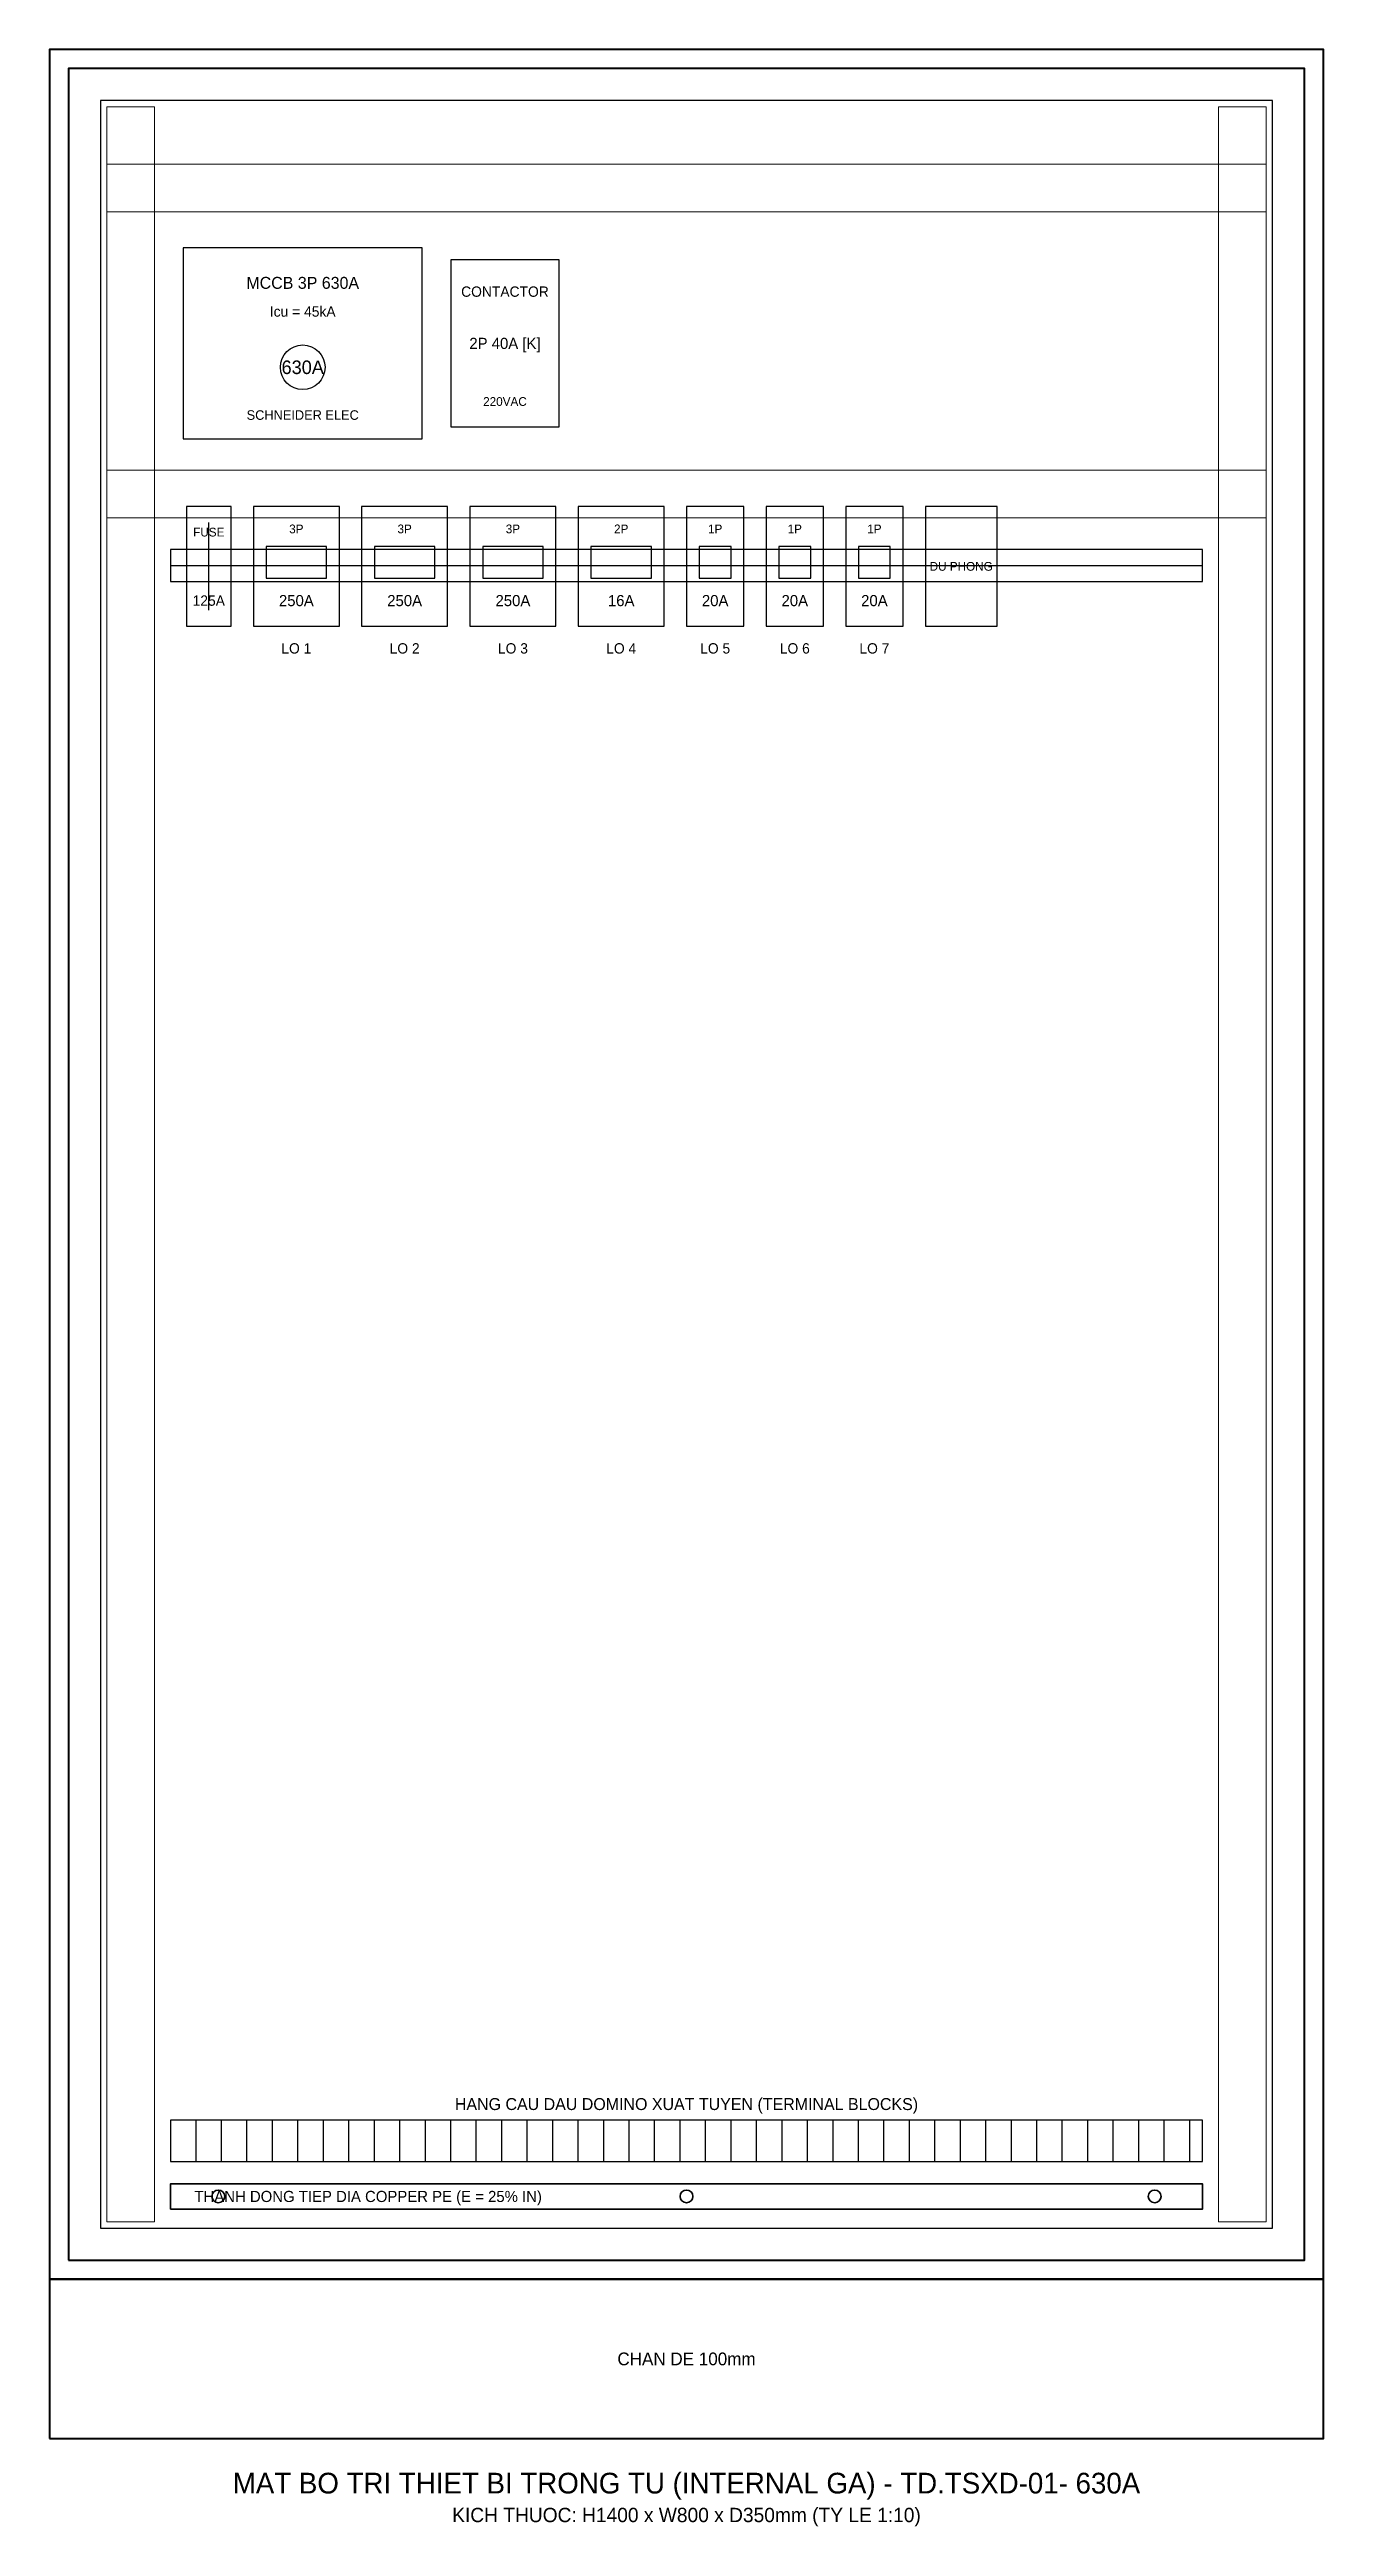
# Model space of a CAD drawing. Header units: metres. Extents: x 48 to 4640, y 45 to 1646.
# Drawn here: x 2020 to 2820, y 45 to 1600 of the extents above; entities that cross this region are included whole.
import ezdxf
from ezdxf.enums import TextEntityAlignment as Align

# ---------------------------------------------------------------- set-up
doc = ezdxf.new("R2010")
doc.units = ezdxf.units.M
for name, color, linetype, lineweight in [('0_COPPER', 3, 'Continuous', 35), ('0_DEVICES', 7, 'Continuous', 30), ('0_DUCTS', 8, 'Continuous', 18), ('0_FRAME', 6, 'Continuous', 40), ('0_PLATE', 4, 'Continuous', 25), ('0_TEXT', 7, 'Continuous', 20), ('0_TEXT_TITLE', 3, 'Continuous', 30)]:
    doc.layers.add(name, color=color, linetype=linetype, lineweight=lineweight)

msp = doc.modelspace()

# ---------------------------------------------------------------- texts
at = {"layer": '0_COPPER', "color": 3}
msp.add_text('THANH DONG TIEP DIA COPPER PE (E = 25% IN)', height=7, dxfattribs=at).set_placement((2111, 252), align=Align.MIDDLE_LEFT)
at = {"layer": '0_TEXT'}
for s, height, p in [('MCCB 3P 630A', 7.5, (2179, 1453.5)), ('CONTACTOR', 6.5, (2306, 1448)), ('Icu = 45kA', 6.5, (2179, 1435.5)), ('SCHNEIDER ELEC', 6, (2179, 1370.5)), ('220VAC', 5.5, (2306, 1379)), ('FUSE', 5.5, (2120, 1297)), ('3P', 5.5, (2175, 1299)), ('3P', 5.5, (2243, 1299)), ('3P', 5.5, (2311, 1299)), ('2P', 5.5, (2379, 1299)), ('1P', 5.5, (2438, 1299)), ('1P', 5.5, (2488, 1299)), ('1P', 5.5, (2538, 1299)), ('DU PHONG', 5.5, (2592.5, 1275.5)), ('HANG CAU DAU DOMINO XUAT TUYEN (TERMINAL BLOCKS)', 7.5, (2420, 310)), ('CHAN DE 100mm', 8, (2420, 150)), ('KICH THUOC: H1400 x W800 x D350mm (TY LE 1:10)', 9, (2420, 52))]:
    msp.add_text(s, height=height, dxfattribs=at).set_placement(p, align=Align.MIDDLE_CENTER)
at = {"layer": '0_TEXT_TITLE'}
for s, height, p in [('2P 40A [K]', 7, (2306, 1415.5)), ('630A', 8.5, (2179, 1400.5)), ('125A', 6.5, (2120, 1254)), ('250A', 7, (2175, 1254)), ('250A', 7, (2243, 1254)), ('250A', 7, (2311, 1254)), ('16A', 7, (2379, 1254)), ('20A', 7, (2438, 1254)), ('20A', 7, (2488, 1254)), ('20A', 7, (2538, 1254)), ('LO 1', 6.5, (2175, 1224)), ('LO 2', 6.5, (2243, 1224)), ('LO 3', 6.5, (2311, 1224)), ('LO 4', 6.5, (2379, 1224)), ('LO 5', 6.5, (2438, 1224)), ('LO 6', 6.5, (2488, 1224)), ('LO 7', 6.5, (2538, 1224)), ('MAT BO TRI THIET BI TRONG TU (INTERNAL GA) - TD.TSXD-01- 630A', 13, (2420, 72))]:
    msp.add_text(s, height=height, dxfattribs=at).set_placement(p, align=Align.MIDDLE_CENTER)

# ---------------------------------------------------------------- linework, layer by layer
at = {"layer": '0_COPPER', "color": 3}
msp.add_lwpolyline([(2096, 244), (2744, 244), (2744, 260), (2096, 260), (2096, 244)], close=True, dxfattribs=at)
for centre in [(2126, 252), (2420, 252), (2714, 252)]:
    msp.add_circle(centre, 4, dxfattribs=at)
at = {"layer": '0_DEVICES'}
for p, q in [((2120, 1248), (2120, 1303)), ((2112, 274), (2112, 300)), ((2128, 274), (2128, 300)), ((2144, 274), (2144, 300)), ((2160, 274), (2160, 300)), ((2176, 274), (2176, 300)), ((2192, 274), (2192, 300)), ((2208, 274), (2208, 300)), ((2224, 274), (2224, 300)), ((2240, 274), (2240, 300)), ((2256, 274), (2256, 300)), ((2272, 274), (2272, 300)), ((2288, 274), (2288, 300)), ((2304, 274), (2304, 300)), ((2320, 274), (2320, 300)), ((2336, 274), (2336, 300)), ((2352, 274), (2352, 300)), ((2368, 274), (2368, 300)), ((2384, 274), (2384, 300)), ((2400, 274), (2400, 300)), ((2416, 274), (2416, 300)), ((2432, 274), (2432, 300)), ((2448, 274), (2448, 300)), ((2464, 274), (2464, 300)), ((2480, 274), (2480, 300)), ((2496, 274), (2496, 300)), ((2512, 274), (2512, 300)), ((2528, 274), (2528, 300)), ((2544, 274), (2544, 300)), ((2560, 274), (2560, 300)), ((2576, 274), (2576, 300)), ((2592, 274), (2592, 300)), ((2608, 274), (2608, 300)), ((2624, 274), (2624, 300)), ((2640, 274), (2640, 300)), ((2656, 274), (2656, 300)), ((2672, 274), (2672, 300)), ((2688, 274), (2688, 300)), ((2704, 274), (2704, 300)), ((2720, 274), (2720, 300)), ((2736, 274), (2736, 300))]:
    msp.add_line(p, q, dxfattribs=at)
for points in [[(2104, 1355.5), (2254, 1355.5), (2254, 1475.5), (2104, 1475.5), (2104, 1355.5)], [(2272, 1363), (2340, 1363), (2340, 1468), (2272, 1468), (2272, 1363)], [(2106, 1238), (2134, 1238), (2134, 1313), (2106, 1313), (2106, 1238)], [(2148, 1238), (2202, 1238), (2202, 1313), (2148, 1313), (2148, 1238)], [(2216, 1238), (2270, 1238), (2270, 1313), (2216, 1313), (2216, 1238)], [(2284, 1238), (2338, 1238), (2338, 1313), (2284, 1313), (2284, 1238)], [(2352, 1238), (2406, 1238), (2406, 1313), (2352, 1313), (2352, 1238)], [(2420, 1238), (2456, 1238), (2456, 1313), (2420, 1313), (2420, 1238)], [(2470, 1238), (2506, 1238), (2506, 1313), (2470, 1313), (2470, 1238)], [(2520, 1238), (2556, 1238), (2556, 1313), (2520, 1313), (2520, 1238)], [(2570, 1238), (2615, 1238), (2615, 1313), (2570, 1313), (2570, 1238)], [(2156, 1268), (2194, 1268), (2194, 1288), (2156, 1288), (2156, 1268)], [(2224, 1268), (2262, 1268), (2262, 1288), (2224, 1288), (2224, 1268)], [(2292, 1268), (2330, 1268), (2330, 1288), (2292, 1288), (2292, 1268)], [(2360, 1268), (2398, 1268), (2398, 1288), (2360, 1288), (2360, 1268)], [(2428, 1268), (2448, 1268), (2448, 1288), (2428, 1288), (2428, 1268)], [(2478, 1268), (2498, 1268), (2498, 1288), (2478, 1288), (2478, 1268)], [(2528, 1268), (2548, 1268), (2548, 1288), (2528, 1288), (2528, 1268)], [(2096, 274), (2744, 274), (2744, 300), (2096, 300), (2096, 274)]]:
    msp.add_lwpolyline(points, close=True, dxfattribs=at)
msp.add_circle((2179, 1400.5), 14, dxfattribs=at)
at = {"layer": '0_DUCTS'}
for points in [[(2056, 236), (2086, 236), (2086, 1564), (2056, 1564), (2056, 236)], [(2754, 236), (2784, 236), (2784, 1564), (2754, 1564), (2754, 236)], [(2056, 1498), (2784, 1498), (2784, 1528), (2056, 1528), (2056, 1498)], [(2056, 1306), (2784, 1306), (2784, 1336), (2056, 1336), (2056, 1306)]]:
    msp.add_lwpolyline(points, close=True, dxfattribs=at)
at = {"layer": '0_FRAME'}
for points in [[(2020, 200), (2820, 200), (2820, 1600), (2020, 1600), (2020, 200)], [(2032, 212), (2808, 212), (2808, 1588), (2032, 1588), (2032, 212)], [(2020, 100), (2820, 100), (2820, 200), (2020, 200), (2020, 100)]]:
    msp.add_lwpolyline(points, close=True, dxfattribs=at)
at = {"layer": '0_PLATE'}
msp.add_line((2096, 1276), (2744, 1276), dxfattribs=at)
for points in [[(2052, 232), (2788, 232), (2788, 1568), (2052, 1568), (2052, 232)], [(2096, 1266), (2744, 1266), (2744, 1286), (2096, 1286), (2096, 1266)]]:
    msp.add_lwpolyline(points, close=True, dxfattribs=at)

msp.set_redraw_order([(e.dxf.handle, doc.entitydb.next_handle()) for e in msp.query("TEXT MTEXT ATTDEF DIMENSION ARC_DIMENSION")])  # texts and dimensions are drawn at this point

doc.saveas('drawing.dxf')
